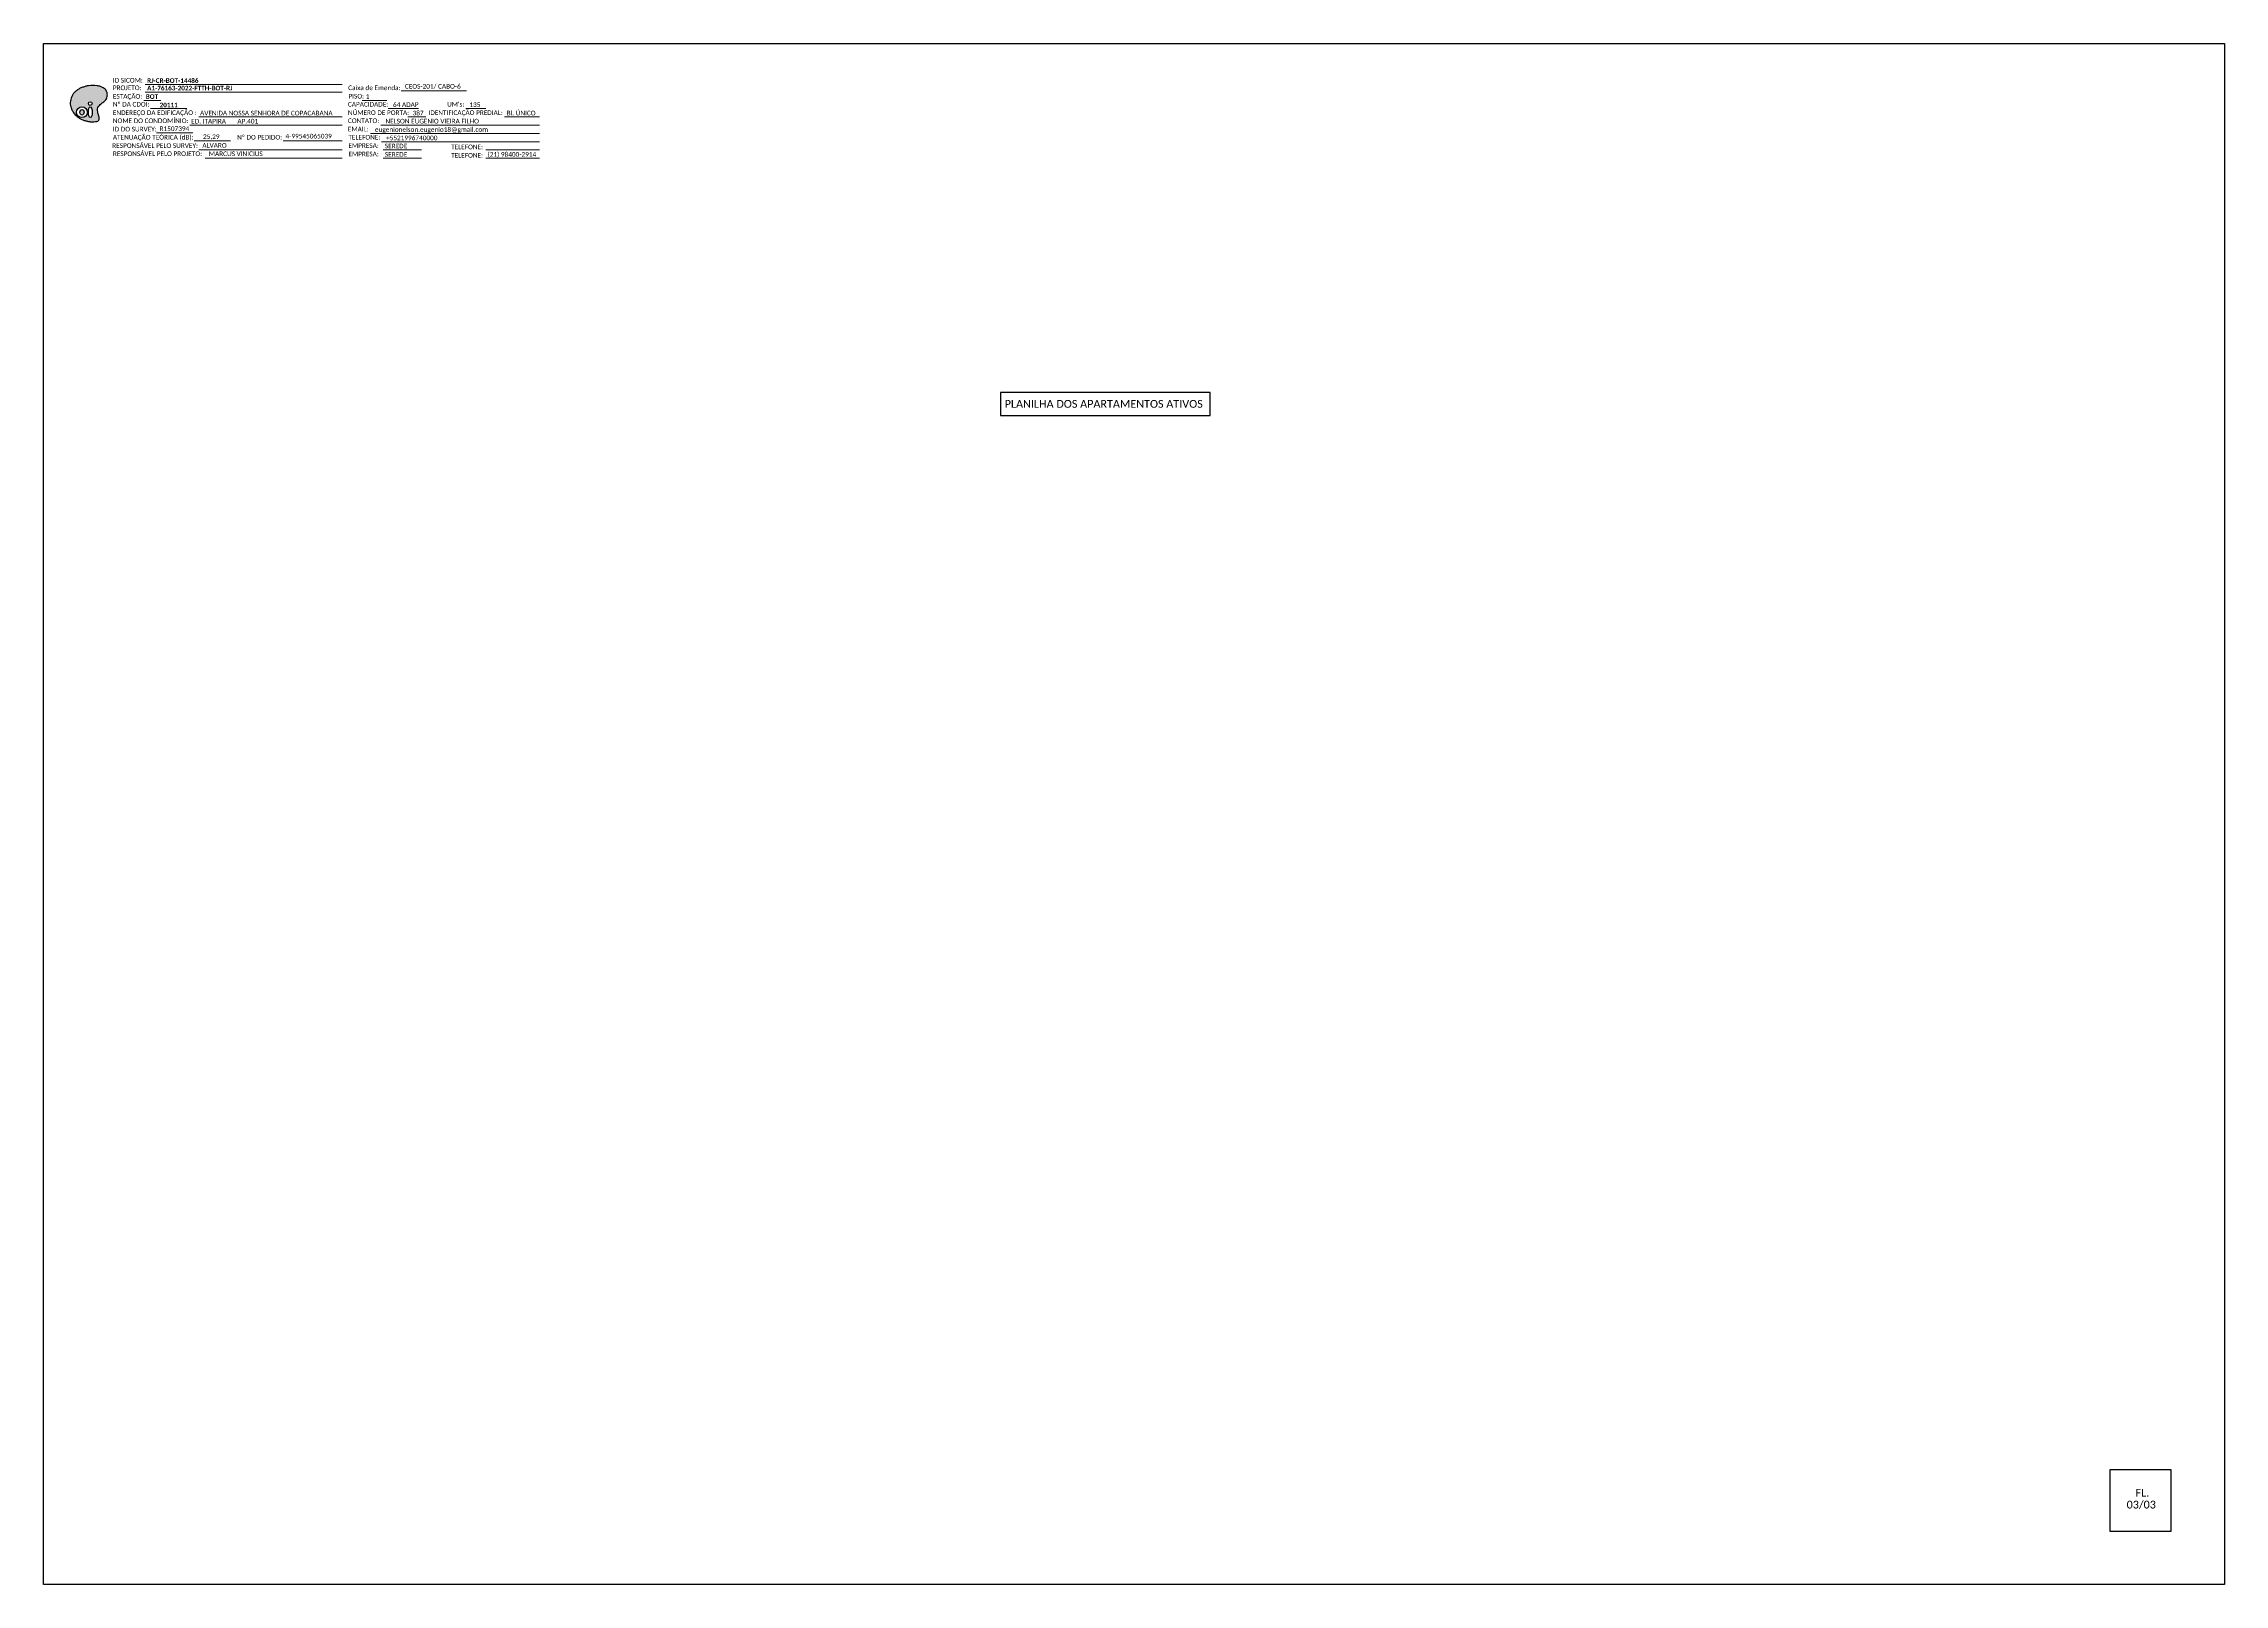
# Model space of a CAD drawing. Header units: inches. Extents: x -276 to 2427, y -126 to 468.
# Drawn here: x 1586 to 2427, y -126 to 468 of the extents above; entities that cross this region are included whole.
import ezdxf
from ezdxf.enums import TextEntityAlignment as Align

# ---------------------------------------------------------------- set-up
doc = ezdxf.new("R2010")
doc.units = ezdxf.units.IN
doc.header["$MEASUREMENT"] = 0
doc.styles.add('WMF-Calibri0', font='calibri.ttf')
doc.styles.add('WMF-Calibri1', font='calibrib.ttf')

# ---------------------------------------------------------------- blocks, each defined once
blk = doc.blocks.new('OI')
h = blk.add_hatch(color=40)
edge = h.paths.add_edge_path()
edge.add_spline(control_points=[(4.35, -0.67), (3.92, -0.99), (3.26, -1.5), (2.81, -2.59), (2.9, -3.5), (3.06, -4.27), (3.31, -4.85), (3.37, -5.39), (3.4, -5.88), (3.2, -6.4), (2.54, -6.61), (1.65, -6.63), (0.55, -6.67), (-0.56, -6.42), (-1.61, -6.14), (-2.77, -5.61), (-3.92, -4.77), (-4.89, -3.7), (-5.34, -2.65), (-5.6, -1.94), (-5.85, -0.96), (-5.71, 0.47), (-5.1, 2.02), (-4.14, 3.02), (-3.3, 3.61), (-2.37, 4.16), (-1.36, 4.44), (-0.56, 4.7), (0.79, 4.85), (2.24, 4.97), (3.79, 4.57), (4.67, 4.21), (5.44, 3.65), (5.76, 2.99), (6.03, 2.21), (6.01, 1.46), (5.72, 0.64), (5.31, 0.08), (4.88, -0.38), (4.51, -0.55), (4.35, -0.67)], knot_values=[0, 0, 0, 0, 1.60434, 2.417191, 3.427595, 4.282808, 4.776746, 5.304182, 5.888771, 6.258406, 6.858137, 7.79129, 8.986195, 10.124242, 11.187857, 12.242908, 13.953784, 15.414161, 16.515391, 17.349188, 17.675853, 19.552021, 21.515531, 22.568638, 23.63245, 24.621084, 25.782718, 26.745347, 27.142653, 29.870543, 31.004649, 31.921532, 32.709589, 33.801391, 34.042471, 35.192333, 35.971461, 36.628871, 37.254359, 37.836911, 37.836911, 37.836911, 37.836911], degree=3, periodic=0)
h.paths.add_polyline_path([(1.13, -0.87, -1), (-0.04, -0.87, -1)], flags=16)
edge = h.paths.add_edge_path(flags=16)
edge.add_ellipse((0.56, -3.59), major_axis=(-0.02, 1.71), ratio=0.361305, start_angle=0, end_angle=360)
h.paths.add_polyline_path([(-0.36, -3.62, -1), (-3.8, -3.62, -1)], flags=16)
edge = h.paths.add_edge_path(flags=0)
edge.add_ellipse((-2.08, -3.62), major_axis=(0, 0.885), ratio=0.758294, start_angle=0, end_angle=360)
at = {"color": 40}
for centre, radius in [((-2.08, -3.62), 1.72), ((0.54, -0.87), 0.587)]:
    blk.add_circle(centre, radius, dxfattribs=at)
blk.add_ellipse((-2.08, -3.62), major_axis=(0, 0.885), ratio=0.758294, start_param=-3.141592653589792, end_param=3.141592653589792, dxfattribs=at)
blk.add_ellipse((0.56, -3.59), major_axis=(-0.02, 1.71), ratio=0.361305, dxfattribs=at)
at = {"color": 40, "start_tangent": (-0.800898, -0.598801), "end_tangent": (-0.800898, -0.598801)}
blk.add_spline([(4.35, -0.67), (3.2, -1.78), (2.9, -2.54), (2.92, -3.55), (3.12, -4.38), (3.28, -4.85), (3.37, -5.37), (3.35, -5.95), (3.2, -6.29), (2.66, -6.55), (1.73, -6.63), (0.54, -6.62), (-0.58, -6.41), (-1.6, -6.11), (-2.56, -5.67), (-3.95, -4.67), (-4.89, -3.56), (-5.37, -2.56), (-5.64, -1.78), (-5.72, -1.46), (-5.63, 0.42), (-4.84, 2.22), (-4.13, 2.99), (-3.27, 3.62), (-2.4, 4.09), (-1.3, 4.47), (-0.37, 4.72), (0.02, 4.77), (2.75, 4.8), (3.85, 4.53), (4.69, 4.16), (5.31, 3.68), (5.85, 2.73), (5.93, 2.5), (5.94, 1.35), (5.67, 0.62), (5.29, 0.08), (4.84, -0.36), (4.35, -0.67)], degree=3, dxfattribs=at)

msp = doc.modelspace()

# ---------------------------------------------------------------- linework, layer by layer
at = {"color": 7}
msp.add_lwpolyline([(1585.93, 468.03), (2426.93, 468.03), (2426.93, -125.97), (1585.93, -125.97)], close=True, dxfattribs=at)
at = {"color": 7, "lineweight": 0}
for points in [[(1624.53, 446.07), (1631.08, 446.07)], [(1625.04, 452.25), (1701.01, 452.25)], [(1625.04, 449.35), (1701.01, 449.35)], [(1708.81, 446.12), (1718.29, 446.12)], [(1723.85, 449.84), (1748.99, 449.84)], [(1627.19, 443), (1641.13, 443)], [(1645.76, 439.77), (1701.01, 439.77)], [(1718.86, 443), (1730.48, 443)], [(1726.44, 439.77), (1733.39, 439.77)], [(1748.8, 443), (1756.47, 443)], [(1763.62, 439.77), (1777.17, 439.77)], [(1629.51, 433.59), (1643.45, 433.59)], [(1642.35, 436.66), (1701.01, 436.66)], [(1644.04, 430.62), (1657.99, 430.62)], [(1678.27, 430.62), (1701.04, 430.62)], [(1711.94, 433.42), (1777.2, 433.42)], [(1715.97, 436.66), (1777.2, 436.66)], [(1716.22, 430.18), (1777.2, 430.18)], [(1645.76, 427.07), (1701.01, 427.07)], [(1648.25, 423.83), (1701.01, 423.83)], [(1716.83, 427.07), (1731.63, 427.07)], [(1716.83, 423.83), (1731.63, 423.83)], [(1756.43, 427.07), (1777.2, 427.07)], [(1756.43, 423.83), (1777.2, 423.83)]]:
    msp.add_lwpolyline(points, dxfattribs=at)
at = {"color": 2}
msp.add_lwpolyline([(2035.84, 333.55), (1954.91, 333.55), (1954.91, 324.67), (2035.84, 324.67)], close=True, dxfattribs=at)
at = {"color": 0}
msp.add_lwpolyline([(2406.44, -81.77), (2382.73, -81.77), (2382.73, -105.47), (2406.44, -105.47)], close=True, dxfattribs=at)

# ---------------------------------------------------------------- block references
at = {"color": 7, "xscale": 1.213923925163967, "yscale": 1.213923925163968, "zscale": 1.213923925163967, "rotation": 0.1532896023949059}
msp.add_blockref('OI', (1603.24, 445.98), dxfattribs=at)

# ---------------------------------------------------------------- texts
at = {"color": 7, "lineweight": 0, "style": 'WMF-Calibri0'}
for s, height, p in [('ID SICOM:', 1.793, (1612.64, 453)), ('PROJETO:', 1.793, (1612.64, 450.1)), ('ESTAÇÃO:', 1.793, (1612.64, 446.82)), ('Caixa de Emenda:', 1.7927, (1703.4, 450.1)), ('PISO:', 1.793, (1703.47, 446.86)), ('Nº DA CDOI:', 1.7927, (1612.64, 443.75)), ('ENDEREÇO DA EDIFICAÇÃO :', 1.7927, (1612.64, 440.51)), ('NOME DO CONDOMÍNIO:', 1.7927, (1612.64, 437.4)), ('CAPACIDADE:', 1.7927, (1703.29, 443.75)), ('CONTATO:', 1.793, (1703.29, 437.4)), ('NÚMERO DE PORTA:', 1.7927, (1703.29, 440.51)), ('IDENTIFICAÇÃO PREDIAL:', 1.7927, (1734.37, 440.51)), ("UM's:", 1.793, (1741.53, 443.75)), ('RESPONSÁVEL PELO SURVEY:', 1.7927, (1612.4, 427.82)), ('ATENUAÇÃO TEÓRICA (dB):', 1.7927, (1612.64, 431.05)), ('ID DO SURVEY:', 1.7927, (1612.64, 434.17)), ('Nº DO PEDIDO:', 1.7927, (1660.56, 431.05)), ('EMAIL:', 1.793, (1703.29, 434.17)), ('TELEFONE:', 1.793, (1703.47, 431.05)), ('EMPRESA:', 1.793, (1703.47, 427.82)), ('TELEFONE:', 1.793, (1743.07, 427.31)), ('RESPONSÁVEL PELO PROJETO:', 1.7927, (1612.64, 424.7)), ('EMPRESA:', 1.793, (1703.47, 424.58)), ('TELEFONE:', 1.793, (1743.07, 424.07))]:
    msp.add_text(s, height=height, dxfattribs=at).set_placement(p)
at = {"color": 7}
for s, height, style, p in [('RJ-CR-BOT-14486', 1.7927, 'WMF-Calibri1', (1625.84, 452.9)), ('BOT', 1.793, 'WMF-Calibri1', (1625.32, 446.73)), ('A1-76163-2022-FTTH-BOT-RJ', 1.7927, 'WMF-Calibri1', (1625.84, 450)), ('1', 1.79, 'WMF-Calibri0', (1710.16, 446.72)), ('CEOS-201/ CABO-6', 1.7927, 'WMF-Calibri0', (1725.25, 450.68)), ('ED. ITAPIRA       AP.401', 1.7927, 'WMF-Calibri0', (1642.86, 437.24)), ('AVENIDA NOSSA SENHORA DE COPACABANA ', 1.7927, 'WMF-Calibri0', (1646.27, 440.35)), ('NELSON EUGENIO VIEIRA FILHO', 1.7927, 'WMF-Calibri0', (1717.75, 437.25)), (' 64 ADAP', 1.793, 'WMF-Calibri0', (1720.03, 443.62)), ('387', 1.793, 'WMF-Calibri0', (1728.22, 440.37)), ('135', 1.793, 'WMF-Calibri0', (1750.15, 443.6)), ('Bl. ÚNICO', 1.793, 'WMF-Calibri0', (1764.5, 440.37)), ('R1507394', 1.793, 'WMF-Calibri0', (1630.66, 434.34)), ('ALVARO', 1.793, 'WMF-Calibri0', (1647.16, 427.91)), ('25,29', 1.793, 'WMF-Calibri0', (1647.42, 431.29)), ('4-99545065039', 1.7927, 'WMF-Calibri0', (1679.22, 431.46)), ('eugenionelson.eugenio18@gmail.com', 1.7927, 'WMF-Calibri0', (1713.71, 434.02)), ('SEREDE', 1.793, 'WMF-Calibri0', (1717.53, 427.67)), ('+5521996740000', 1.7927, 'WMF-Calibri0', (1718, 430.78)), ('MARCUS VINICIUS', 1.7927, 'WMF-Calibri0', (1649.65, 424.67)), ('SEREDE', 1.793, 'WMF-Calibri0', (1717.53, 424.43)), ('(21) 98400-2914', 1.7927, 'WMF-Calibri0', (1757.14, 424.43))]:
    msp.add_text(s, height=height, dxfattribs=dict(at, style=style)).set_placement(p)
at = {"color": 7, "style": 'WMF-Calibri1'}
msp.add_text('20111', height=1.793, dxfattribs=at).set_placement((1634.16, 443.46), align=Align.CENTER)
at = {"style": 'WMF-Calibri0'}
for s, p in [('PLANILHA DOS APARTAMENTOS ATIVOS', (1956.56, 327.65)), ('FL.', (2392.66, -92.14)), ('03/03', (2389.24, -96.72))]:
    msp.add_text(s, height=3, dxfattribs=at).set_placement(p)

doc.saveas('drawing.dxf')
